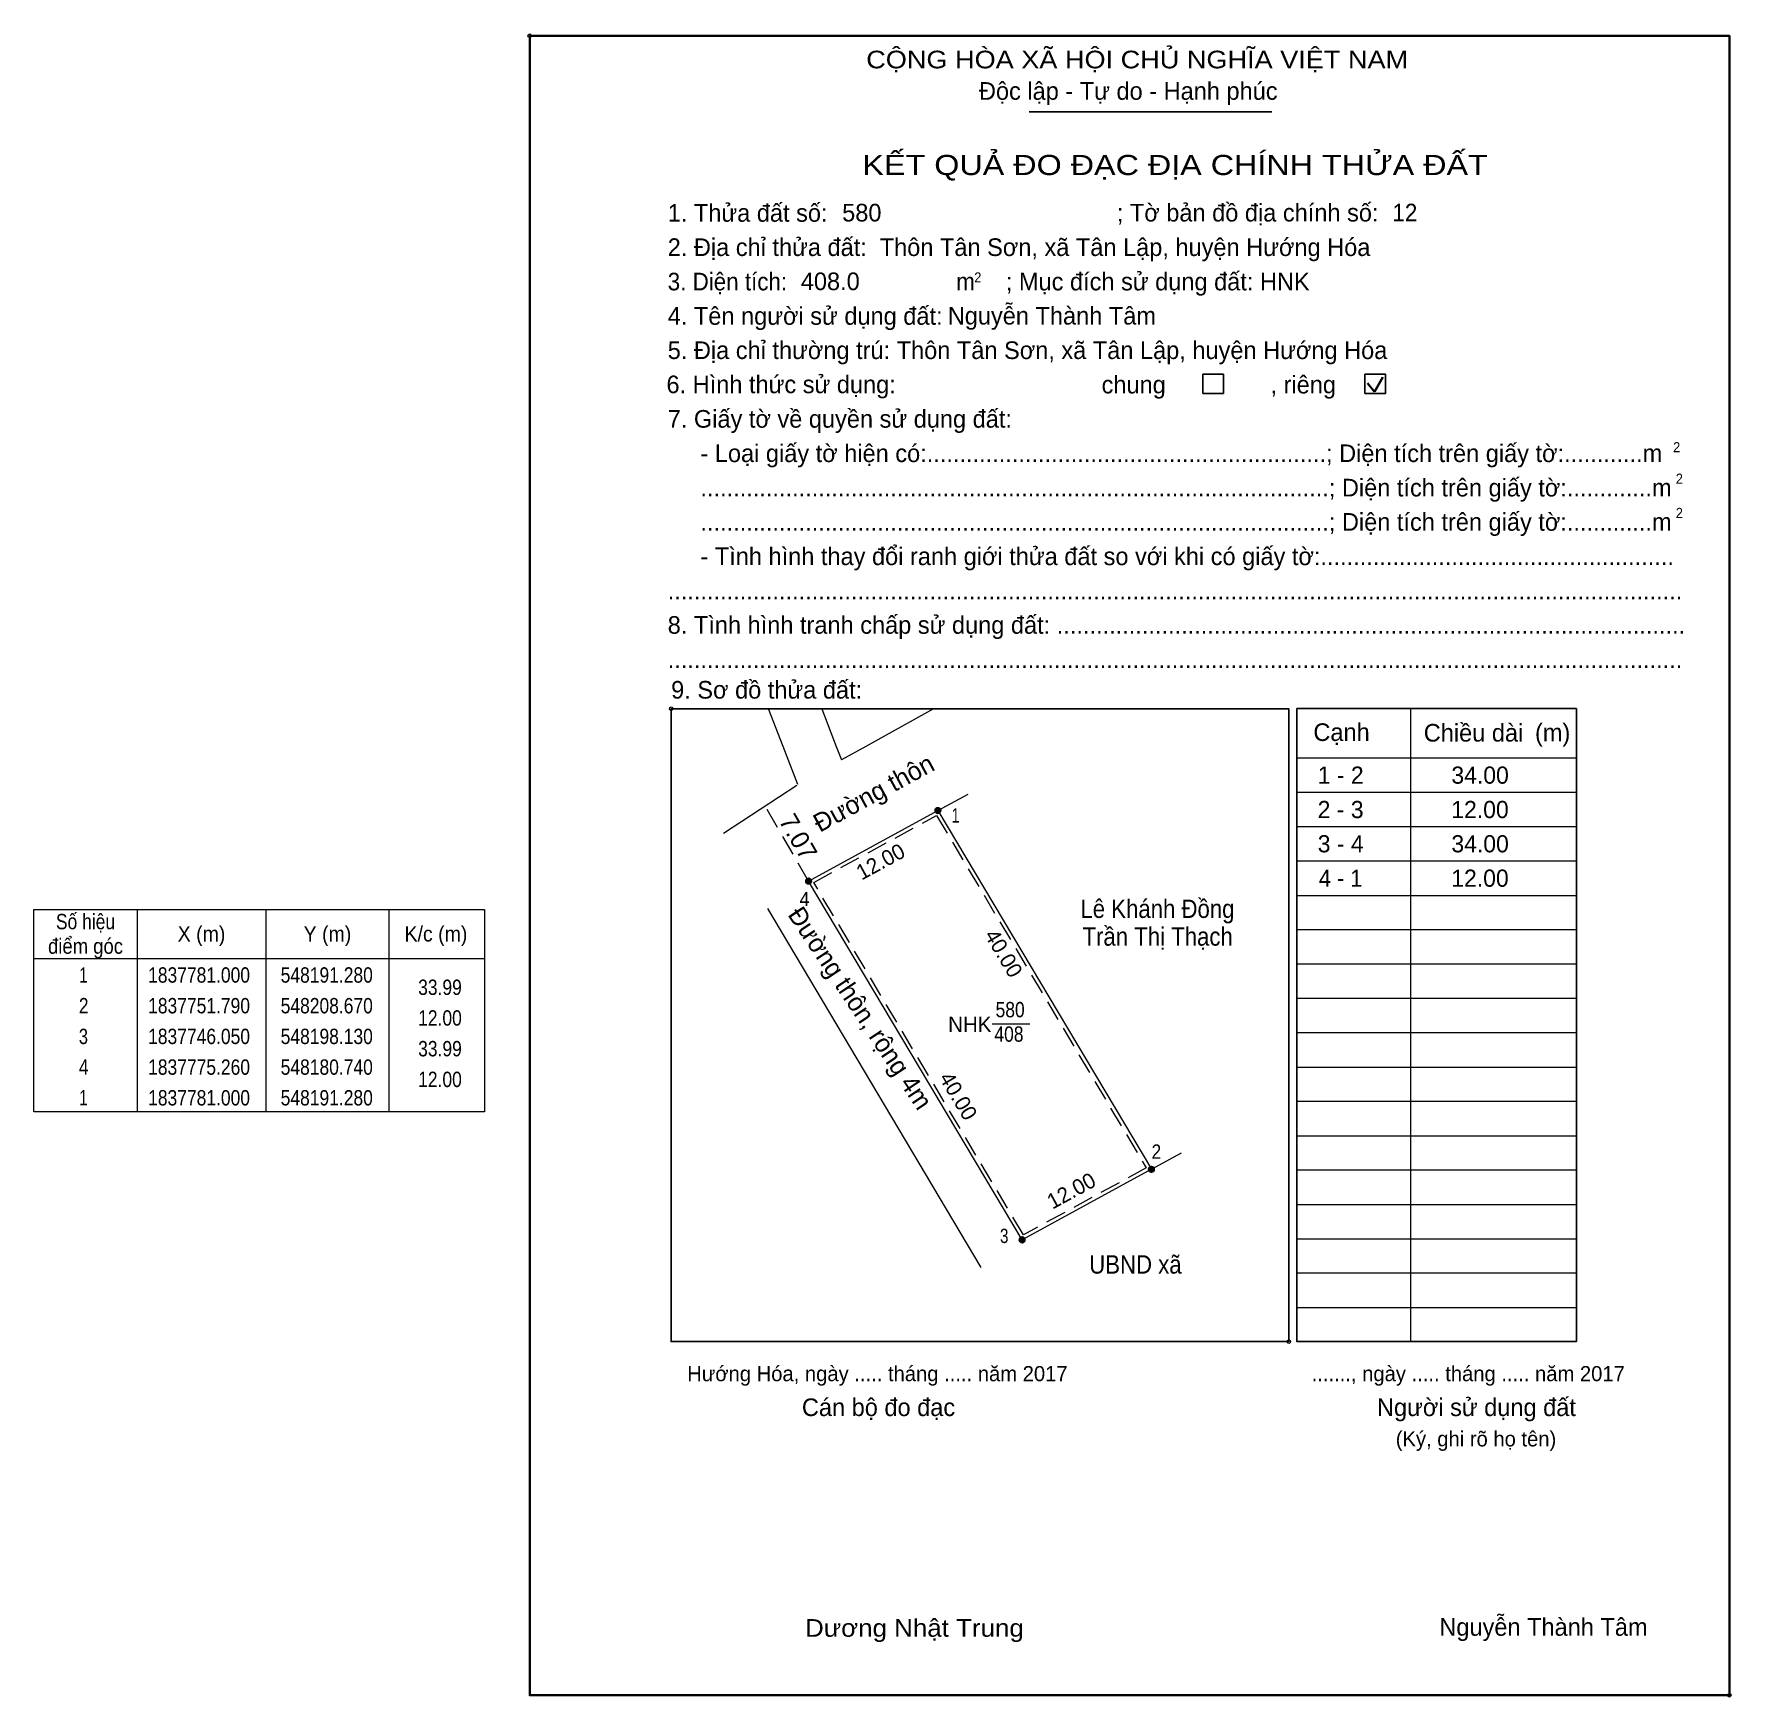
# Model space of a CAD drawing. Header units: metres. Extents: x 548118 to 548795, y 1837709 to 1837858.
# Drawn here: x 548117.7 to 548255.9, y 1837708.8 to 1837844.2 of the extents above; entities that cross this region are included whole.
import ezdxf
from ezdxf.enums import TextEntityAlignment as Align

# ---------------------------------------------------------------- set-up
doc = ezdxf.new("R2010")
doc.units = ezdxf.units.M
doc.header["$LTSCALE"] = 0.56
doc.header["$PDMODE"] = 32
doc.header["$PDSIZE"] = 0.28
doc.linetypes.add('MEDIUM_DASHED', pattern=[4.5, 3, -1.5])
for name, color, linetype, lineweight in [('1', 7, 'Continuous', 13), ('10', 7, 'Continuous', 13), ('11', 7, 'Continuous', 25), ('2', 7, 'Continuous', 35), ('27', 7, 'Continuous', 13), ('50', 7, 'Continuous', 25), ('63', 7, 'Continuous', 13)]:
    doc.layers.add(name, color=color, linetype=linetype, lineweight=lineweight)
for name, color, linetype in [('13', 7, 'Continuous'), ('36', 7, 'Continuous'), ('48', 7, 'Continuous'), ('52', 7, 'Continuous'), ('6', 7, 'Continuous'), ('9', 7, 'Continuous')]:
    doc.layers.add(name, color=color, linetype=linetype)

msp = doc.modelspace()

# ---------------------------------------------------------------- texts
at = {"layer": '1'}
for s, height, width, p in [('CỘNG HÒA XÃ HỘI CHỦ NGHĨA VIỆT NAM', 1.435, 1.15, (548185.44, 1837841.44)), ('3. Diện tích:', 1.435, 0.95, (548169.27, 1837823.36)), ('2', 0.82, 0.95, (548194.24, 1837824.01)), ('m', 1.435, 0.95, (548192.77, 1837823.36)), ('2', 0.82, 0.95, (548251.16, 1837810.18)), ('2', 0.82, 0.95, (548251.38, 1837807.62)), ('2', 0.82, 0.95, (548251.38, 1837804.83)), ('Dương Nhật Trung', 1.435, 1.1, (548180.46, 1837713.73))]:
    msp.add_text(s, height=height, dxfattribs=dict(at, width=width)).set_placement(p)
for s, height, p in [('Độc lập - Tự do - Hạnh phúc', 1.435, (548194.62, 1837838.88)), ('1. Thửa đất số:', 1.435, (548169.27, 1837828.95)), ('; Tờ bản đồ địa chính số:', 1.435, (548205.85, 1837828.97)), ('2. Địa chỉ thửa đất:', 1.435, (548169.27, 1837826.16)), ('; Mục đích sử dụng đất: HNK', 1.435, (548196.81, 1837823.36)), ('4. Tên người sử dụng đất:', 1.435, (548169.27, 1837820.56)), ('5. Địa chỉ thường trú: Thôn Tân Sơn, xã Tân Lập, huyện Hướng Hóa', 1.435, (548169.27, 1837817.77)), ('chung                , riêng', 1.435, (548204.61, 1837814.97)), ('7. Giấy tờ về quyền sử dụng đất:', 1.435, (548169.27, 1837812.18)), ('     - Loại giấy tờ hiện có:.............................................................; Diện tích trên giấy tờ:............m', 1.435, (548169.27, 1837809.38)), ('     ................................................................................................; Diện tích trên giấy tờ:.............m', 1.435, (548169.27, 1837806.58)), ('     ................................................................................................; Diện tích trên giấy tờ:.............m', 1.435, (548169.27, 1837803.79)), ('     - Tình hình thay đổi ranh giới thửa đất so với khi có giấy tờ:......................................................', 1.435, (548169.27, 1837800.99)), ('...........................................................................................................................................................', 1.435, (548169.27, 1837798.2)), ('8. Tình hình tranh chấp sử dụng đất: ................................................................................................', 1.435, (548169.27, 1837795.4)), ('...........................................................................................................................................................', 1.435, (548169.27, 1837792.6)), ('9. Sơ đồ thửa đất:', 1.435, (548169.55, 1837790.12)), ('Cạnh', 1.435, (548221.86, 1837786.67)), ('Chiều dài', 1.435, (548230.85, 1837786.62)), ('(m)', 1.435, (548239.91, 1837786.64)), ('Hướng Hóa, ngày ..... tháng ..... năm 2017', 1.23, (548170.86, 1837734.54)), ('......., ngày ..... tháng ..... năm 2017', 1.23, (548221.72, 1837734.54)), ('Người sử dụng đất', 1.435, (548227.04, 1837731.7)), ('Cán bộ đo đạc', 1.435, (548180.2, 1837731.7)), ('(Ký, ghi rõ họ tên)', 1.23, (548228.57, 1837729.23))]:
    msp.add_text(s, height=height, dxfattribs=at).set_placement(p)
for s, height, width, p in [('KẾT QUẢ ĐO ĐẠC ĐỊA CHÍNH THỬA ĐẤT', 1.64, 1.2, (548210.6, 1837832.75)), ('580', 1.25, 0.85, (548197.16, 1837764.17)), ('408', 1.25, 0.85, (548197.065, 1837762.18))]:
    msp.add_text(s, height=height, dxfattribs=dict(at, width=width)).set_placement(p, align=Align.CENTER)
msp.add_text('NHK', height=1.25, dxfattribs=at).set_placement((548193.875, 1837762.97), align=Align.CENTER)
at = {"layer": '10'}
for s, rotation, p in [('Đường thôn', 28.572, (548181.66, 1837779.19)), ('7.07', 300.007, (548178.28, 1837780.17))]:
    msp.add_text(s, height=1.5, rotation=rotation, dxfattribs=at).set_placement(p)
at = {"layer": '13'}
msp.add_text('Đường thôn, rộng 4m', height=1.5, rotation=303.639, dxfattribs=at).set_placement((548184.3335, 1837764.5055), align=Align.CENTER)
at = {"layer": '36', "width": 0.9}
for s, p in [('Lê Khánh Đồng', (548209.16, 1837772.26)), ('Trần Thị Thạch', (548209.175, 1837770)), ('UBND xã', (548207.365, 1837743.3))]:
    msp.add_text(s, height=1.5, dxfattribs=at).set_placement(p, align=Align.CENTER)
at = {"layer": '48'}
msp.add_text('6. Hình thức sử dụng:', height=1.435, dxfattribs=at).set_placement((548169.17, 1837814.99))
at = {"layer": '52'}
for s, p in [('1 - 2', (548224.085, 1837783.19)), ('34.00', (548235.44, 1837783.19)), ('2 - 3', (548224.08, 1837780.39)), ('12.00', (548235.43, 1837780.39)), ('3 - 4', (548224.085, 1837777.6)), ('34.00', (548235.44, 1837777.6)), ('12.00', (548235.43, 1837774.8))]:
    msp.add_text(s, height=1.398, dxfattribs=at).set_placement(p, align=Align.CENTER)
at = {"layer": '52', "width": 0.95}
msp.add_text('4 - 1', height=1.398, dxfattribs=at).set_placement((548224.08, 1837774.8), align=Align.CENTER)
at = {"layer": '6'}
for s, p in [('580', (548183.48, 1837828.97)), ('Thôn Tân Sơn, xã Tân Lập, huyện Hướng Hóa', (548186.54, 1837826.16)), ('408.0', (548180.11, 1837823.38)), ('Nguyễn Thành Tâm', (548192.08, 1837820.58)), ('Nguyễn Thành Tâm', (548232.12, 1837713.81))]:
    msp.add_text(s, height=1.435, dxfattribs=at).set_placement(p)
at = {"layer": '6', "width": 0.95}
msp.add_text('12', height=1.435, dxfattribs=at).set_placement((548228.3, 1837828.98))
at = {"layer": '63'}
for s, rotation, p in [('12.00', 28.572, (548186.9011, 1837776.2999)), ('40.00', 300.767, (548196.0964, 1837769.0647)), ('40.00', 300.767, (548192.4064, 1837757.4447)), ('12.00', 28.572, (548202.4411, 1837749.4999))]:
    msp.add_text(s, height=1.25, rotation=rotation, dxfattribs=at).set_placement(p, align=Align.CENTER)
for s, width, p in [('Số hiệu', 0.85, (548121.85, 1837771.34)), ('điểm góc', 0.9, (548121.85, 1837769.34)), ('X (m)', 0.95, (548131.3, 1837770.34)), ('Y (m)', 0.95, (548141.555, 1837770.34)), ('K/c (m)', 0.95, (548150.395, 1837770.34)), (' 1', 0.75, (548121.5, 1837766.99)), ('1837781.000', 0.85, (548131.1, 1837766.99)), ('548191.280', 0.85, (548141.5, 1837766.99)), (' 2', 0.85, (548121.505, 1837764.49)), ('1837751.790', 0.85, (548131.1, 1837764.49)), ('548208.670', 0.85, (548141.5, 1837764.49)), (' 3', 0.8, (548121.495, 1837761.99)), ('1837746.050', 0.85, (548131.1, 1837761.99)), ('548198.130', 0.85, (548141.5, 1837761.99)), (' 4', 0.85, (548121.5, 1837759.49)), ('1837775.260', 0.85, (548131.1, 1837759.49)), ('548180.740', 0.85, (548141.5, 1837759.49)), (' 1', 0.75, (548121.5, 1837756.99)), ('1837781.000', 0.85, (548131.1, 1837756.99)), ('548191.280', 0.85, (548141.5, 1837756.99))]:
    msp.add_text(s, height=1.25, dxfattribs=dict(at, width=width)).set_placement(p, align=Align.CENTER)
at = {"layer": '63', "width": 0.85}
for s, p in [('33.99', (548152.5, 1837765.99)), ('12.00', (548152.5, 1837763.49)), ('33.99', (548152.5, 1837760.99)), ('12.00', (548152.5, 1837758.49))]:
    msp.add_text(s, height=1.25, dxfattribs=at).set_placement(p, align=Align.RIGHT)
at = {"layer": '9'}
for s, width, p in [('1', 0.75, (548192.72, 1837780.03)), ('4', 0.95, (548180.415, 1837773.22)), ('2', 0.9, (548209.07, 1837752.65)), ('3', 0.8, (548196.68, 1837745.79))]:
    msp.add_text(s, height=1.165, dxfattribs=dict(at, width=width)).set_placement(p, align=Align.CENTER)

# ---------------------------------------------------------------- hatches: boundary and pattern name
at = {"layer": '11'}
for points in [[(548191.513, 1837781, 1), (548191.047, 1837781, 1)], [(548191.513, 1837781, 1), (548191.047, 1837781, 1)], [(548180.973, 1837775.26, 1), (548180.507, 1837775.26, 1)], [(548208.903, 1837751.79, 1), (548208.437, 1837751.79, 1)], [(548198.363, 1837746.05, 1), (548197.897, 1837746.05, 1)]]:
    msp.add_hatch(color=256, dxfattribs=at).paths.add_polyline_path(points)

# ---------------------------------------------------------------- linework, layer by layer
at = {"layer": '1', "lineweight": 25}
for p, q in [((548198.72, 1837837.9), (548218.48, 1837837.9)), ((548243.28, 1837737.76), (548243.28, 1837789.31))]:
    msp.add_line(p, q, dxfattribs=at)
at = {"layer": '1', "lineweight": 35}
for p, q in [((548226.83, 1837815.09), (548227.51, 1837816.3)), ((548226.28, 1837815.81), (548226.83, 1837815.09))]:
    msp.add_line(p, q, dxfattribs=at)
at = {"layer": '1'}
for p, q in [((548229.77, 1837789.31), (548229.77, 1837737.76)), ((548220.52, 1837785.29), (548236.16, 1837785.29)), ((548236.16, 1837785.29), (548243.28, 1837785.29)), ((548220.52, 1837782.49), (548236.16, 1837782.49)), ((548236.16, 1837782.49), (548243.28, 1837782.49)), ((548220.52, 1837779.7), (548236.16, 1837779.7)), ((548236.16, 1837779.7), (548243.28, 1837779.7)), ((548220.52, 1837776.9), (548236.16, 1837776.9)), ((548236.16, 1837776.9), (548243.28, 1837776.9)), ((548220.52, 1837774.1), (548236.16, 1837774.1)), ((548236.16, 1837774.1), (548243.28, 1837774.1)), ((548220.52, 1837771.31), (548236.16, 1837771.31)), ((548236.16, 1837771.31), (548243.28, 1837771.31)), ((548220.52, 1837768.51), (548236.16, 1837768.51)), ((548236.16, 1837768.51), (548243.28, 1837768.51)), ((548220.52, 1837765.72), (548236.16, 1837765.72)), ((548236.16, 1837765.72), (548243.28, 1837765.72)), ((548220.52, 1837762.92), (548236.16, 1837762.92)), ((548236.16, 1837762.92), (548243.28, 1837762.92)), ((548220.52, 1837760.12), (548236.16, 1837760.12)), ((548236.16, 1837760.12), (548243.28, 1837760.12)), ((548220.52, 1837757.33), (548236.16, 1837757.33)), ((548236.16, 1837757.33), (548243.28, 1837757.33)), ((548220.52, 1837754.53), (548236.16, 1837754.53)), ((548236.16, 1837754.53), (548243.28, 1837754.53)), ((548220.52, 1837751.74), (548236.16, 1837751.74)), ((548236.16, 1837751.74), (548243.28, 1837751.74)), ((548220.52, 1837748.94), (548236.16, 1837748.94)), ((548236.16, 1837748.94), (548243.28, 1837748.94)), ((548220.52, 1837746.14), (548236.16, 1837746.14)), ((548236.16, 1837746.14), (548243.28, 1837746.14)), ((548220.52, 1837743.35), (548236.16, 1837743.35)), ((548236.16, 1837743.35), (548243.28, 1837743.35)), ((548220.52, 1837740.55), (548236.16, 1837740.55)), ((548236.16, 1837740.55), (548243.28, 1837740.55))]:
    msp.add_line(p, q, dxfattribs=at)
at = {"layer": '1', "lineweight": 25}
msp.add_lwpolyline([(548169.55, 1837786.23), (548169.55, 1837789.3), (548219.86, 1837789.3), (548219.86, 1837737.76), (548169.55, 1837737.76), (548169.55, 1837743.19)], close=True, dxfattribs=at)
msp.add_lwpolyline([(548243.28, 1837789.31), (548220.52, 1837789.31), (548220.52, 1837737.76), (548243.28, 1837737.76), (548243.28, 1837738.26)], dxfattribs=at)
at = {"layer": '1'}
msp.add_lwpolyline([(548191.28, 1837781), (548208.67, 1837751.79), (548198.13, 1837746.05), (548180.74, 1837775.26)], close=True, dxfattribs=at)
for p in [(548158.03, 1837844.1), (548169.55, 1837789.3), (548219.86, 1837737.76), (548255.74, 1837708.96)]:
    msp.add_point(p, dxfattribs=at)
at = {"layer": '10'}
for p, q in [((548178.67, 1837786.23), (548177.48, 1837789.3)), ((548179.87, 1837783.13), (548178.67, 1837786.23)), ((548173.81, 1837779.16), (548179.8, 1837783.08)), ((548194.81, 1837743.81), (548177.42, 1837773.02))]:
    msp.add_line(p, q, dxfattribs=at)
at = {"layer": '10', "linetype": 'MEDIUM_DASHED'}
msp.add_line((548180.74, 1837775.26), (548177.21, 1837781.38), dxfattribs=at)
at = {"layer": '10'}
for points in [[(548181.82, 1837789.3), (548183, 1837786.23), (548183.43, 1837785.13)], [(548190.92, 1837789.3), (548185.41, 1837786.23), (548183.43, 1837785.13)]]:
    msp.add_lwpolyline(points, dxfattribs=at)
msp.add_lwpolyline([(548191.28, 1837781), (548208.67, 1837751.79), (548198.13, 1837746.05), (548180.74, 1837775.26)], close=True, dxfattribs=at)
at = {"layer": '10', "linetype": 'MEDIUM_DASHED'}
msp.add_lwpolyline([(548191.17, 1837780.6), (548208.25, 1837751.9), (548198.24, 1837746.45), (548181.16, 1837775.15)], close=True, dxfattribs=at)
at = {"layer": '11'}
for centre in [(548191.28, 1837781), (548191.28, 1837781), (548180.74, 1837775.26), (548208.67, 1837751.79), (548198.13, 1837746.05)]:
    msp.add_circle(centre, 0.233, dxfattribs=at)
at = {"layer": '2'}
msp.add_lwpolyline([(548158.03, 1837844.1), (548255.74, 1837844.1), (548255.74, 1837708.96), (548158.03, 1837708.96)], close=True, dxfattribs=at)
at = {"layer": '27'}
for p, q in [((548191.28, 1837781), (548193.73, 1837782.35)), ((548208.67, 1837751.79), (548211.12, 1837753.14))]:
    msp.add_line(p, q, dxfattribs=at)
at = {"layer": '50'}
for points in [[(548212.86, 1837816.53), (548214.53, 1837816.53), (548214.53, 1837814.97), (548212.86, 1837814.97)], [(548226.06, 1837816.53), (548227.74, 1837816.53), (548227.74, 1837814.97), (548226.06, 1837814.97)]]:
    msp.add_lwpolyline(points, close=True, dxfattribs=at)
at = {"layer": '63'}
for p, q in [((548126.05, 1837772.96), (548126.05, 1837756.46)), ((548136.55, 1837772.96), (548136.55, 1837756.46)), ((548146.55, 1837772.96), (548146.55, 1837756.46)), ((548117.65, 1837768.96), (548154.35, 1837768.96)), ((548195.7, 1837763.64), (548198.76, 1837763.64))]:
    msp.add_line(p, q, dxfattribs=at)
msp.add_lwpolyline([(548117.65, 1837772.96), (548154.35, 1837772.96), (548154.35, 1837756.46), (548117.65, 1837756.46)], close=True, dxfattribs=at)

msp.set_redraw_order([(e.dxf.handle, doc.entitydb.next_handle()) for e in msp.query("TEXT MTEXT ATTDEF DIMENSION ARC_DIMENSION")])  # texts and dimensions are drawn at this point

doc.saveas('drawing.dxf')
